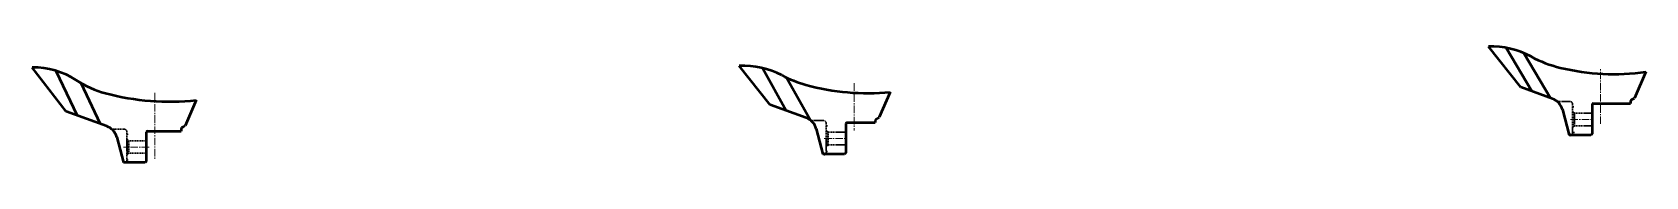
# Model space of a CAD drawing. Header units: millimetres. Extents: x 135002 to 160744, y 22203 to 27033.
# Drawn here: x 152401 to 156434, y 22550 to 22841 of the extents above; entities that cross this region are included whole.
import ezdxf

# ---------------------------------------------------------------- set-up
doc = ezdxf.new("R2010")
doc.units = ezdxf.units.MM
doc.header["$LTSCALE"] = 25
doc.linetypes.add('CENTER2', pattern=[1.125, 0.75, -0.125, 0.125, -0.125])
doc.linetypes.add('HIDDEN', pattern=[0.375, 0.25, -0.125])
for name, color, linetype, lineweight in [('04 DIMENSION', 7, 'CONTINUOUS', 18), ('cen line', 1, 'CENTER2', 13), ('main', 7, 'CONTINUOUS', 30)]:
    doc.layers.add(name, color=color, linetype=linetype, lineweight=lineweight)

msp = doc.modelspace()

# ---------------------------------------------------------------- linework, layer by layer
at = {"layer": '04 DIMENSION', "color": 2, "lineweight": 50}
for p, q in [((156121.701, 22738.908), (156040.922, 22841.083)), ((156085.268, 22837.798), (156149.514, 22728.785)), ((154245.499, 22694.801), (154168.227, 22792.363)), ((156130.011, 22824.375), (156196.404, 22711.719)), ((152485.255, 22677.916), (152400.575, 22788.361)), ((152459.436, 22780.054), (152512.653, 22667.944)), ((154225.838, 22787.326), (154285.517, 22680.235)), ((154286.604, 22762.922), (154346.087, 22656.185)), ((156434.348, 22777.15), (156405.916, 22711.395)), ((152521.758, 22749.654), (152570.546, 22646.872)), ((154545.414, 22726.538), (154518.167, 22663.522)), ((156201.186, 22709.978), (156121.701, 22738.908)), ((156399.679, 22707.698), (156405.916, 22711.395)), ((152586.631, 22641.018), (152485.255, 22677.916)), ((152810.672, 22706.502), (152782.97, 22642.435)), ((154335.331, 22662.105), (154245.499, 22694.801)), ((156226.143, 22682.743), (156243.261, 22618.856)), ((156300.261, 22694.856), (156300.261, 22621.856)), ((156303.261, 22697.856), (156395.926, 22697.856)), ((156395.926, 22702.856), (156395.926, 22697.856)), ((152772.98, 22633.896), (152772.98, 22628.896)), ((152776.733, 22638.738), (152782.97, 22642.435)), ((154360.287, 22634.87), (154377.406, 22570.983)), ((154434.406, 22646.983), (154434.406, 22573.983)), ((154437.406, 22649.983), (154508.177, 22649.983)), ((154508.177, 22654.983), (154508.177, 22649.983)), ((154511.93, 22659.825), (154518.167, 22663.522)), ((152611.588, 22613.783), (152628.706, 22549.896)), ((152685.706, 22625.896), (152685.706, 22552.896)), ((152688.706, 22628.896), (152772.98, 22628.896)), ((156297.261, 22618.856), (156243.261, 22618.856)), ((156253.261, 22626.785), (156251.261, 22626.785)), ((156253.261, 22623.785), (156251.261, 22623.785)), ((156253.261, 22626.785), (156253.261, 22623.785)), ((156300.261, 22621.856), (156297.261, 22618.856)), ((152682.706, 22549.896), (152628.706, 22549.896)), ((152685.706, 22552.896), (152682.706, 22549.896)), ((154431.406, 22570.983), (154377.406, 22570.983)), ((154434.406, 22573.983), (154431.406, 22570.983))]:
    msp.add_line(p, q, dxfattribs=at)
at = {"layer": '04 DIMENSION', "color": 2}
for q in [(152604.62, 22634.47), (152606.84, 22631.502)]:
    msp.add_line((152606.198, 22633.896), q, dxfattribs=at)
at = {"layer": '04 DIMENSION', "color": 2, "lineweight": 50}
for centre, radius, start, end in [((156047.67, 22631.192), 210, 61.536402, 91.841451), ((154178.877, 22587.64), 205, 62.170854, 92.977766), ((156290.736, 23079.543), 300, 241.536402, 256.484891), ((152402.507, 22589.371), 199, 57.154662, 90.556299), ((152651.456, 22974.994), 260, 237.154662, 254.885533), ((154414.629, 23034.233), 300, 242.170854, 254.512413), ((156355.939, 23350.817), 579, 256.484891, 277.782996), ((152743.396, 23315.396), 612.6, 254.885533, 276.304917), ((154490.359, 23307.535), 583.6, 254.512413, 275.413207), ((156187.506, 22672.39), 40, 15, 70), ((156303.261, 22694.856), 3, 90, 180), ((156400.926, 22702.856), 5, 104.439442, 180), ((152572.951, 22603.43), 40, 15, 70), ((152777.98, 22633.896), 5, 104.439442, 180), ((154321.65, 22624.517), 40, 15, 70), ((154437.406, 22646.983), 3, 90, 180), ((154513.177, 22654.983), 5, 104.439442, 180), ((152688.706, 22625.896), 3, 90, 180), ((156247.865, 22624.856), 6, 195, 270), ((154382.01, 22576.983), 6, 195, 270)]:
    msp.add_arc(centre, radius, start, end, dxfattribs=at)
at = {"layer": '04 DIMENSION', "color": 2}
msp.add_arc((152633.31, 22555.896), 6, 195, 270, dxfattribs=at)
at = {"layer": 'cen line', "color": 2}
for p, q in [((156321.261, 22646.671), (156321.261, 22785.899)), ((152706.706, 22724.747), (152706.706, 22556.496)), ((154455.406, 22748.895), (154455.406, 22629.928)), ((156246.262, 22657.856), (156303.581, 22657.856)), ((154380.407, 22609.983), (154437.726, 22609.983)), ((152692.649, 22588.896), (152628.695, 22588.896))]:
    msp.add_line(p, q, dxfattribs=at)
at = {"layer": 'main', "color": 2, "linetype": 'HIDDEN', "ltscale": 0.45}
for p, q in [((156245.261, 22702.856), (156213.425, 22702.856)), ((156245.261, 22702.856), (156213.425, 22702.856)), ((156251.261, 22618.856), (156251.261, 22696.856)), ((156253.261, 22691.428), (156251.261, 22691.428)), ((156253.261, 22688.428), (156251.261, 22688.428)), ((156253.259, 22676.606), (156251.261, 22676.606)), ((156253.259, 22676.606), (156253.259, 22639.106)), ((156253.259, 22676.606), (156256.259, 22673.606)), ((156253.261, 22688.428), (156253.261, 22691.428)), ((156300.261, 22673.606), (156256.259, 22673.606)), ((156256.259, 22673.606), (156256.259, 22642.106)), ((152630.706, 22633.896), (152598.87, 22633.896)), ((152630.706, 22633.896), (152598.87, 22633.896)), ((154379.406, 22654.983), (154347.57, 22654.983)), ((154379.406, 22654.983), (154347.57, 22654.983)), ((154385.406, 22570.983), (154385.406, 22648.983)), ((154387.406, 22643.555), (154385.406, 22643.555)), ((154387.406, 22640.555), (154385.406, 22640.555)), ((154387.406, 22640.555), (154387.406, 22643.555)), ((156253.259, 22639.106), (156251.261, 22639.106)), ((156256.259, 22642.106), (156253.259, 22639.106)), ((156253.259, 22639.106), (156256.259, 22642.106)), ((156300.261, 22642.106), (156256.259, 22642.106)), ((152636.706, 22549.896), (152636.706, 22627.896)), ((152638.706, 22622.468), (152636.706, 22622.468)), ((152638.706, 22619.468), (152636.706, 22619.468)), ((152638.704, 22607.646), (152636.706, 22607.646)), ((152638.704, 22607.646), (152638.704, 22570.146)), ((152638.704, 22607.646), (152641.704, 22604.646)), ((152638.706, 22619.468), (152638.706, 22622.468)), ((152685.706, 22604.646), (152641.704, 22604.646)), ((152641.704, 22604.646), (152641.704, 22573.146)), ((154387.404, 22628.733), (154385.406, 22628.733)), ((154387.404, 22591.233), (154385.406, 22591.233)), ((154387.404, 22628.733), (154387.404, 22591.233)), ((154387.404, 22628.733), (154390.404, 22625.733)), ((154390.404, 22594.233), (154387.404, 22591.233)), ((154387.404, 22591.233), (154390.404, 22594.233)), ((154434.406, 22625.733), (154390.404, 22625.733)), ((154390.404, 22625.733), (154390.404, 22594.233)), ((154434.406, 22594.233), (154390.404, 22594.233)), ((152638.704, 22570.146), (152636.706, 22570.146)), ((152638.706, 22557.825), (152636.706, 22557.825)), ((152638.706, 22554.825), (152636.706, 22554.825)), ((152641.704, 22573.146), (152638.704, 22570.146)), ((152638.704, 22570.146), (152641.704, 22573.146)), ((152638.706, 22557.825), (152638.706, 22554.825)), ((152685.706, 22573.146), (152641.704, 22573.146)), ((154387.406, 22578.912), (154385.406, 22578.912)), ((154387.406, 22575.912), (154385.406, 22575.912)), ((154387.406, 22578.912), (154387.406, 22575.912))]:
    msp.add_line(p, q, dxfattribs=at)
for centre in [(156245.261, 22696.856), (156245.261, 22696.856), (152630.706, 22627.896), (152630.706, 22627.896), (154379.406, 22648.983), (154379.406, 22648.983)]:
    msp.add_arc(centre, 6, 0, 90, dxfattribs=at)

doc.saveas('drawing.dxf')
